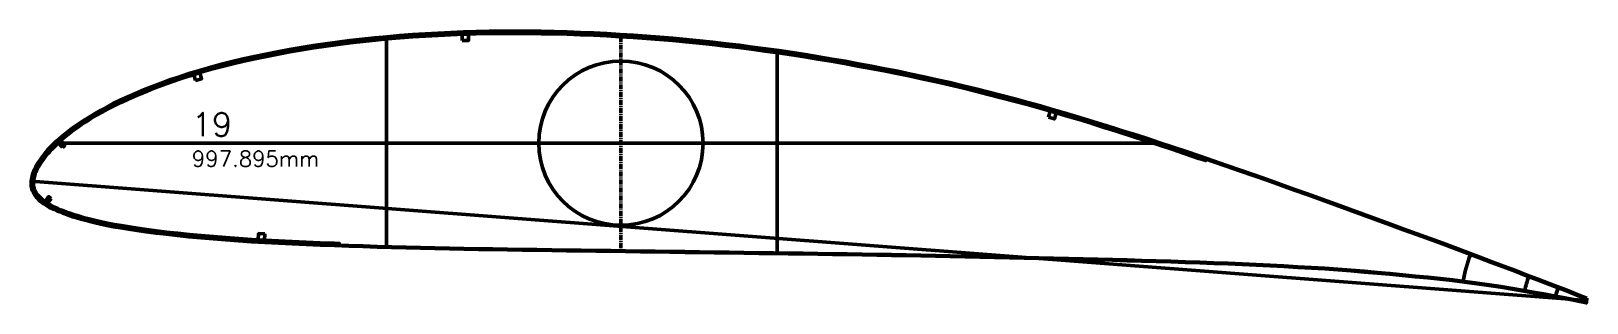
# Model space of a CAD drawing. Header units: metres. Extents: x -3 to 1074, y -15727 to -22.
# Drawn here: x -3 to 992, y -4002 to -3828 of the extents above; entities that cross this region are included whole.
import ezdxf
from ezdxf.enums import TextEntityAlignment as Align

# ---------------------------------------------------------------- set-up
doc = ezdxf.new("R2010")
doc.units = ezdxf.units.M
doc.linetypes.add('CENTER', pattern=[5.08, 3.175, -0.635, 0.635, -0.635])
for name, color, linetype, lineweight in [('FoilLayer', 7, 'Continuous', 50), ('StringerLayer', 7, 'Continuous', 50), ('SubLayer', 7, 'Continuous', 50), ('TextLayer', 7, 'Continuous', 50)]:
    doc.layers.add(name, color=color, linetype=linetype, lineweight=lineweight)
doc.styles.add('MSゴシック', font='romans')

msp = doc.modelspace()

# ---------------------------------------------------------------- texts
at = {"layer": 'TextLayer', "style": 'MSゴシック'}
msp.add_text('19', height=15, dxfattribs=at).set_placement((99.79, -3900), align=Align.BOTTOM_LEFT)
msp.add_text('997.895mm', height=10, dxfattribs=at).set_placement((99.79, -3905), align=Align.TOP_LEFT)

# ---------------------------------------------------------------- linework, layer by layer
at = {"layer": 'FoilLayer'}
for points in [[(992.1, -3999.31), (989.12, -3998.1), (984.35, -3996.25), (979.18, -3994.2), (973.53, -3992.01), (967.37, -3989.66), (960.75, -3987.13), (953.73, -3984.44), (946.4, -3981.64), (938.85, -3978.76), (931.22, -3975.89), (923.54, -3973.04), (915.75, -3970.1), (907.86, -3967.11), (899.85, -3964.13), (891.69, -3961.11), (883.41, -3958.08), (874.96, -3954.98), (866.38, -3951.84), (857.7, -3948.67), (848.96, -3945.48), (840.2, -3942.28), (831.42, -3939.09), (822.65, -3935.91), (813.89, -3932.74), (805.13, -3929.59), (796.38, -3926.46), (787.67, -3923.35), (778.99, -3920.28), (770.33, -3917.24), (761.68, -3914.23), (753.05, -3911.25), (744.44, -3908.31), (735.84, -3905.4), (727.26, -3902.53), (718.69, -3899.7), (710.12, -3896.9), (701.54, -3894.13), (693, -3891.4), (684.5, -3888.71), (676.07, -3886.08), (667.68, -3883.51), (659.33, -3881.01), (651.01, -3878.58), (642.7, -3876.2), (634.4, -3873.89), (626.12, -3871.63), (617.84, -3869.44), (609.57, -3867.3), (601.29, -3865.23), (592.99, -3863.22), (584.68, -3861.27), (576.35, -3859.37), (568.01, -3857.52), (559.65, -3855.73), (551.28, -3854), (542.9, -3852.32), (534.49, -3850.7), (526.06, -3849.13), (517.6, -3847.61), (509.12, -3846.14), (500.64, -3844.72), (492.16, -3843.35), (483.67, -3842.04), (475.19, -3840.79), (466.72, -3839.59), (458.25, -3838.45), (449.79, -3837.37), (441.33, -3836.34), (432.88, -3835.38), (424.42, -3834.48), (415.97, -3833.64), (407.52, -3832.86), (399.08, -3832.14), (390.63, -3831.48), (382.17, -3830.89), (373.72, -3830.35), (365.26, -3829.88), (356.81, -3829.46), (348.37, -3829.1), (339.94, -3828.81), (331.53, -3828.58), (323.13, -3828.41), (314.75, -3828.3), (306.4, -3828.26), (298.11, -3828.27), (289.87, -3828.36), (281.67, -3828.52), (273.5, -3828.77), (265.34, -3829.1), (257.19, -3829.5), (249.06, -3829.97), (240.95, -3830.52), (232.87, -3831.14), (224.81, -3831.83), (216.8, -3832.6), (208.83, -3833.44), (200.91, -3834.35), (193.05, -3835.35), (185.24, -3836.42), (177.5, -3837.56), (169.82, -3838.8), (162.2, -3840.12), (154.64, -3841.51), (147.16, -3842.96), (139.82, -3844.48), (132.63, -3846.06), (125.58, -3847.72), (118.68, -3849.47), (111.9, -3851.29), (105.27, -3853.2), (98.78, -3855.18), (92.45, -3857.23), (86.3, -3859.34), (80.33, -3861.5), (74.57, -3863.7), (69.03, -3865.92), (63.75, -3868.15), (58.73, -3870.36), (54, -3872.55), (49.55, -3874.72), (45.38, -3876.87), (41.48, -3878.98), (37.85, -3881.04), (34.46, -3883.05), (31.32, -3885), (28.41, -3886.89), (25.71, -3888.72), (23.21, -3890.51), (20.91, -3892.25), (18.77, -3893.95), (16.78, -3895.59), (14.94, -3897.19), (13.23, -3898.74), (11.64, -3900.24), (10.17, -3901.71), (8.8, -3903.13), (7.54, -3904.52), (6.36, -3905.88), (5.27, -3907.21), (4.26, -3908.5), (3.33, -3909.77), (2.47, -3911.01), (1.67, -3912.22), (0.93, -3913.4), (0.26, -3914.57), (-0.33, -3915.72), (-0.87, -3916.85), (-1.37, -3917.96), (-1.8, -3919.05), (-2.14, -3920.14), (-2.43, -3921.21), (-2.67, -3922.26), (-2.85, -3923.29), (-2.98, -3924.31), (-3.04, -3925.31), (-3.04, -3926.33), (-2.95, -3927.36), (-2.77, -3928.4), (-2.5, -3929.43), (-2.14, -3930.45), (-1.69, -3931.47), (-1.16, -3932.46), (-0.53, -3933.44), (0.18, -3934.38), (0.98, -3935.31), (1.86, -3936.2), (2.81, -3937.08), (3.84, -3937.93), (4.96, -3938.76), (6.16, -3939.56), (7.44, -3940.34), (8.81, -3941.1), (10.28, -3941.84), (11.83, -3942.58), (13.49, -3943.32), (15.25, -3944.07), (17.12, -3944.82), (19.12, -3945.57), (21.26, -3946.33), (23.55, -3947.09), (26.02, -3947.85), (28.67, -3948.61), (31.53, -3949.4), (34.62, -3950.2), (37.96, -3951.01), (41.57, -3951.84), (45.49, -3952.66), (49.74, -3953.48), (54.36, -3954.3), (59.38, -3955.11), (64.8, -3955.95), (70.64, -3956.78), (76.87, -3957.59), (83.5, -3958.38), (90.52, -3959.14), (97.89, -3959.89), (105.55, -3960.62), (113.44, -3961.32), (121.48, -3961.98), (129.66, -3962.58), (137.99, -3963.11), (146.5, -3963.6), (155.16, -3964.05), (163.95, -3964.47), (172.85, -3964.86), (181.86, -3965.22), (190.96, -3965.57), (200.1, -3965.91), (209.24, -3966.24), (218.39, -3966.54), (227.55, -3966.81), (236.77, -3967.05), (246.02, -3967.28), (255.29, -3967.5), (264.55, -3967.71), (273.8, -3967.9), (283.07, -3968.05), (292.39, -3968.19), (301.74, -3968.32), (311.12, -3968.46), (320.52, -3968.61), (329.93, -3968.75), (339.36, -3968.88), (348.81, -3969), (358.27, -3969.13), (367.74, -3969.26), (377.2, -3969.4), (386.67, -3969.54), (396.13, -3969.67), (405.58, -3969.8), (415.05, -3969.92), (424.51, -3970.05), (433.97, -3970.18), (443.44, -3970.32), (452.9, -3970.45), (462.36, -3970.58), (471.82, -3970.7), (481.29, -3970.82), (490.74, -3970.94), (500.17, -3971.07), (509.6, -3971.21), (519.03, -3971.36), (528.46, -3971.51), (537.88, -3971.67), (547.28, -3971.83), (556.67, -3972.01), (566.07, -3972.21), (575.49, -3972.42), (584.93, -3972.63), (594.37, -3972.84), (603.81, -3973.04), (613.26, -3973.24), (622.7, -3973.44), (632.13, -3973.66), (641.57, -3973.88), (651, -3974.1), (660.42, -3974.32), (669.83, -3974.53), (679.21, -3974.76), (688.57, -3975), (697.94, -3975.26), (707.31, -3975.53), (716.67, -3975.8), (725.99, -3976.07), (735.24, -3976.35), (744.42, -3976.66), (753.57, -3976.99), (762.67, -3977.33), (771.68, -3977.69), (780.6, -3978.09), (789.47, -3978.54), (798.32, -3979.03), (807.14, -3979.54), (815.88, -3980.04), (824.45, -3980.55), (832.84, -3981.13), (841.21, -3981.82), (849.59, -3982.5), (857.87, -3983.16), (866.04, -3983.88), (874.17, -3984.7), (882.29, -3985.51), (890.31, -3986.27), (898.22, -3987.07), (906.08, -3988.02), (914, -3989.04), (921.87, -3990.05), (929.54, -3991.07), (937.04, -3992.23), (944.5, -3993.47), (951.83, -3994.73), (958.9, -3995.96), (965.64, -3997.18), (972.01, -3998.39), (977.98, -3999.52), (983.53, -4000.6), (988.64, -4001.62), (991.8, -4002.29)], [(991.93, -3999.73), (988.96, -3998.52), (984.18, -3996.67), (979.01, -3994.62), (973.37, -3992.43), (967.21, -3990.08), (960.58, -3987.55), (953.57, -3984.86), (946.23, -3982.06), (938.69, -3979.18), (931.06, -3976.31), (923.38, -3973.46), (915.59, -3970.52), (907.71, -3967.53), (899.69, -3964.55), (891.54, -3961.53), (883.25, -3958.51), (874.81, -3955.41), (866.23, -3952.27), (857.55, -3949.09), (848.81, -3945.9), (840.04, -3942.71), (831.27, -3939.51), (822.5, -3936.33), (813.73, -3933.17), (804.97, -3930.02), (796.23, -3926.88), (787.52, -3923.78), (778.84, -3920.7), (770.18, -3917.67), (761.53, -3914.66), (752.9, -3911.68), (748.63, -3910.22), (748.29, -3911.21), (743.95, -3909.73), (735.37, -3906.82), (726.79, -3903.96), (718.22, -3901.12), (709.66, -3898.33), (701.09, -3895.56), (692.54, -3892.83), (684.05, -3890.14), (675.63, -3887.51), (667.25, -3884.95), (658.91, -3882.45), (650.6, -3880.02), (642.3, -3877.65), (634.01, -3875.34), (625.73, -3873.08), (617.47, -3870.89), (609.2, -3868.76), (600.93, -3866.69), (592.65, -3864.68), (584.35, -3862.73), (576.03, -3860.83), (567.69, -3858.99), (559.35, -3857.2), (550.99, -3855.47), (542.62, -3853.79), (534.22, -3852.17), (525.79, -3850.61), (517.34, -3849.09), (508.88, -3847.62), (500.4, -3846.2), (491.93, -3844.84), (483.45, -3843.53), (474.98, -3842.27), (466.52, -3841.07), (458.06, -3839.93), (449.61, -3838.86), (441.16, -3837.83), (432.72, -3836.87), (424.27, -3835.97), (415.83, -3835.13), (407.4, -3834.35), (398.96, -3833.64), (390.52, -3832.98), (382.08, -3832.39), (373.63, -3831.85), (365.19, -3831.37), (356.75, -3830.96), (348.32, -3830.6), (339.9, -3830.31), (331.5, -3830.08), (323.11, -3829.91), (314.74, -3829.8), (306.41, -3829.76), (298.12, -3829.77), (289.9, -3829.86), (281.72, -3830.02), (273.56, -3830.27), (265.41, -3830.6), (257.28, -3831), (249.16, -3831.47), (241.06, -3832.01), (232.99, -3832.63), (224.96, -3833.32), (216.96, -3834.09), (209, -3834.93), (201.1, -3835.84), (193.25, -3836.83), (185.46, -3837.9), (177.73, -3839.05), (170.08, -3840.27), (162.47, -3841.59), (154.92, -3842.98), (147.47, -3844.43), (140.15, -3845.94), (132.98, -3847.52), (125.95, -3849.18), (119.07, -3850.92), (112.32, -3852.74), (105.71, -3854.64), (99.24, -3856.61), (92.94, -3858.65), (86.81, -3860.75), (80.87, -3862.9), (75.13, -3865.1), (69.62, -3867.31), (64.35, -3869.52), (59.36, -3871.72), (54.66, -3873.9), (50.24, -3876.06), (46.09, -3878.19), (42.22, -3880.28), (38.61, -3882.33), (35.25, -3884.32), (32.14, -3886.25), (29.25, -3888.13), (26.58, -3889.94), (24.12, -3891.71), (21.84, -3893.43), (19.72, -3895.1), (17.76, -3896.73), (15.95, -3898.3), (14.26, -3899.82), (12.7, -3901.3), (11.25, -3902.74), (9.91, -3904.14), (8.67, -3905.51), (7.52, -3906.84), (6.46, -3908.13), (5.47, -3909.39), (4.57, -3910.62), (3.72, -3911.84), (2.94, -3913.02), (2.23, -3914.14), (1.6, -3915.25), (1.03, -3916.37), (0.5, -3917.47), (0.03, -3918.5), (-0.37, -3919.51), (-0.7, -3920.53), (-0.97, -3921.54), (-1.19, -3922.52), (-1.36, -3923.47), (-1.48, -3924.42), (-1.54, -3925.31), (-1.54, -3926.2), (-1.47, -3927.1), (-1.31, -3928.02), (-1.08, -3928.93), (-0.76, -3929.85), (-0.37, -3930.76), (0.1, -3931.65), (0.66, -3932.53), (1.32, -3933.4), (2.05, -3934.26), (2.87, -3935.1), (3.77, -3935.92), (4.74, -3936.73), (5.79, -3937.51), (6.93, -3938.28), (8.17, -3939.03), (9.49, -3939.76), (10.92, -3940.49), (12.44, -3941.21), (14.07, -3941.94), (15.8, -3942.67), (17.65, -3943.41), (19.62, -3944.16), (21.73, -3944.91), (23.99, -3945.65), (26.43, -3946.41), (29.07, -3947.17), (31.91, -3947.94), (34.98, -3948.74), (38.29, -3949.55), (41.88, -3950.37), (45.77, -3951.19), (50, -3952), (54.6, -3952.82), (59.6, -3953.63), (65.02, -3954.46), (70.83, -3955.29), (77.05, -3956.1), (83.66, -3956.89), (90.67, -3957.65), (98.03, -3958.4), (105.69, -3959.12), (113.56, -3959.83), (121.59, -3960.49), (129.76, -3961.08), (138.08, -3961.62), (146.58, -3962.1), (155.23, -3962.55), (164.01, -3962.97), (172.91, -3963.36), (181.92, -3963.72), (191.01, -3964.07), (194.06, -3964.19), (194.03, -3965.24), (200.11, -3965.46), (209.26, -3965.79), (218.4, -3966.09), (227.57, -3966.36), (236.78, -3966.6), (246.03, -3966.83), (255.3, -3967.05), (264.56, -3967.26), (273.81, -3967.45), (283.08, -3967.6), (292.39, -3967.74), (301.75, -3967.87), (311.13, -3968.01), (320.52, -3968.16), (329.93, -3968.3), (339.36, -3968.43), (348.82, -3968.55), (358.28, -3968.68), (367.74, -3968.81), (377.21, -3968.95), (386.68, -3969.09), (396.13, -3969.22), (405.59, -3969.35), (415.05, -3969.47), (424.52, -3969.6), (433.98, -3969.73), (443.45, -3969.87), (452.91, -3970), (462.37, -3970.13), (471.83, -3970.25), (481.29, -3970.37), (490.74, -3970.49), (500.18, -3970.62), (509.61, -3970.76), (519.04, -3970.91), (528.47, -3971.06), (537.88, -3971.22), (547.29, -3971.38), (556.68, -3971.56), (566.08, -3971.76), (575.5, -3971.97), (584.93, -3972.18), (594.38, -3972.39), (603.82, -3972.59), (613.27, -3972.79), (622.71, -3972.99), (632.14, -3973.21), (641.58, -3973.43), (651.01, -3973.65), (660.43, -3973.87), (669.84, -3974.08), (679.22, -3974.31), (688.58, -3974.55), (697.95, -3974.81), (707.32, -3975.08), (716.69, -3975.35), (726, -3975.62), (735.25, -3975.9), (744.44, -3976.21), (753.58, -3976.54), (762.69, -3976.88), (771.7, -3977.24), (780.63, -3977.64), (789.5, -3978.09), (798.35, -3978.58), (807.16, -3979.09), (815.9, -3979.59), (824.48, -3980.1), (832.88, -3980.69), (841.25, -3981.37), (849.62, -3982.05), (857.91, -3982.72), (866.09, -3983.44), (874.22, -3984.25), (882.33, -3985.06), (890.36, -3985.82), (898.27, -3986.63), (906.14, -3987.57), (914.06, -3988.59), (921.93, -3989.6), (929.61, -3990.63), (937.12, -3991.79), (944.58, -3993.03), (951.9, -3994.29), (958.98, -3995.52), (965.72, -3996.74), (972.09, -3997.95), (978.07, -3999.08), (983.62, -4000.16), (988.73, -4001.18), (991.89, -4001.85)]]:
    msp.add_lwpolyline(points, close=True, dxfattribs=at)
at = {"layer": 'StringerLayer'}
for points in [[(272.77, -3834.3), (276.77, -3834.18), (276.65, -3830.18), (272.65, -3830.3), (272.77, -3834.3)], [(102.21, -3859.89), (106.03, -3858.72), (104.87, -3854.9), (101.04, -3856.06), (102.21, -3859.89)], [(647.62, -3883.32), (651.46, -3884.44), (652.59, -3880.6), (648.75, -3879.48), (647.62, -3883.32)], [(17.01, -3902.73), (18.49, -3901.39), (15.81, -3898.42), (14.33, -3899.77), (17.01, -3902.73)], [(9.76, -3935.36), (8.1, -3934.24), (5.88, -3937.57), (7.54, -3938.68), (9.76, -3935.36)], [(146.45, -3958.08), (142.45, -3957.86), (142.23, -3961.85), (146.22, -3962.08), (146.45, -3958.08)]]:
    msp.add_lwpolyline(points, dxfattribs=at)
at = {"layer": 'SubLayer'}
for p, q in [((224.21, -3833.39), (224.21, -3966.26)), ((474.21, -3842.16), (474.21, -3970.28)), ((714.78, -3900), (14.08, -3900)), ((-2.97, -3924.24), (991.98, -4000.8))]:
    msp.add_line(p, q, dxfattribs=at)
at = {"layer": 'SubLayer', "linetype": 'CENTER'}
msp.add_line((374.21, -3831.89), (374.21, -3968.9), dxfattribs=at)
at = {"layer": 'SubLayer'}
for radius, start, end in [(80, 158.3516, 171.11725), (40, 157.39698, 170.77701), (20, 155.70997, 171.84708)]:
    msp.add_arc((991.98, -4000.8), radius, start, end, dxfattribs=at)
msp.add_ellipse((374.21, -3900), major_axis=(0, 52.58), ratio=0.999461, dxfattribs=at)

msp.set_redraw_order([(e.dxf.handle, doc.entitydb.next_handle()) for e in msp.query("TEXT MTEXT ATTDEF DIMENSION ARC_DIMENSION")])  # texts and dimensions are drawn at this point

doc.saveas('drawing.dxf')
